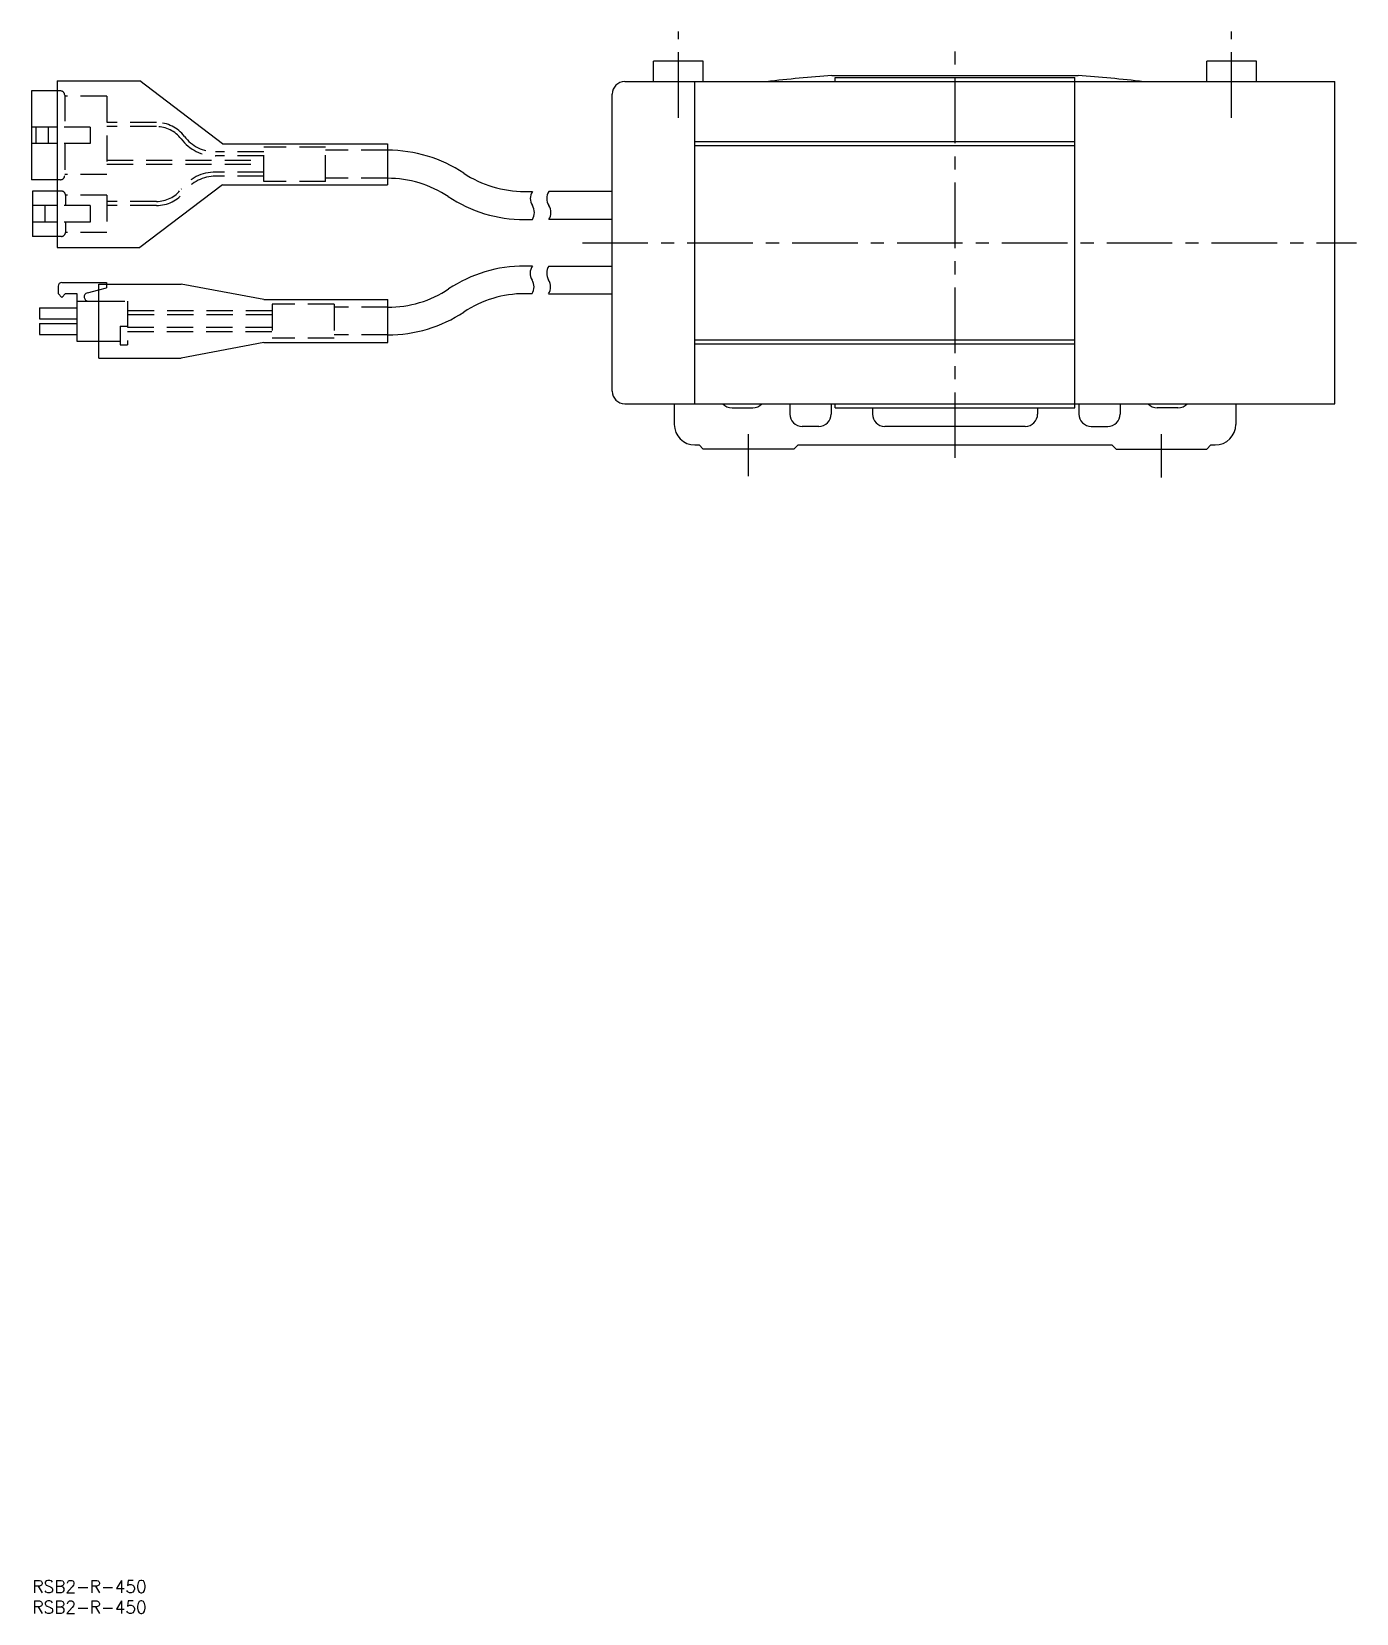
# Model space of a CAD drawing. Extents: x 0 to 1569, y -8 to 733.
# Drawn here: x -0.2 to 320.6, y -8 to 375.1 of the extents above; entities that cross this region are included whole.
import ezdxf

# ---------------------------------------------------------------- set-up
doc = ezdxf.new("R2010")
doc.units = 0
doc.header["$LTSCALE"] = 0.5
doc.linetypes.add('CENTER', pattern=[50.8, 31.75, -6.35, 6.35, -6.35])
doc.linetypes.add('DASHED', pattern=[19.05, 12.7, -6.35])
for name, color, linetype in [('MSM_CENTER', 1, 'CENTER'), ('MSM_CONTINUOUS', 7, 'CONTINUOUS'), ('MSM_DASHED', 4, 'DASHED'), ('MSM_NARROW', 5, 'CONTINUOUS'), ('MSM_PART_NUMBER', 7, 'CONTINUOUS')]:
    doc.layers.add(name, color=color, linetype=linetype)
doc.styles.get("Standard").update_dxf_attribs({"font": 'txt.shx', "height": 3, "bigfont": 'bigfont.shx'})

# ---------------------------------------------------------------- blocks, each defined once
blk = doc.blocks.new('*U1')
at = {"layer": 'MSM_PART_NUMBER'}
blk.add_text('RSB2-R-450', height=3, dxfattribs=at).set_placement((0, -3))
blk = doc.blocks.new('*U2')
at = {"layer": 'MSM_PART_NUMBER'}
blk.add_text('RSB2-R-450', height=3, dxfattribs=at).set_placement((0, -8))

msp = doc.modelspace()

# ---------------------------------------------------------------- linework, layer by layer
at = {"layer": 'MSM_CENTER'}
for p, q in [((156.44, 354.24), (156.44, 375.12)), ((223.44, 271.87), (223.44, 372.19)), ((290.44, 354.24), (290.44, 375.12)), ((133.2, 324), (320.65, 324)), ((173.44, 267.42), (173.44, 277.6)), ((273.44, 267.12), (273.44, 277.6))]:
    msp.add_line(p, q, dxfattribs=at)
at = {"layer": 'MSM_CONTINUOUS'}
for p, q in [((162.44, 368), (150.44, 368)), ((150.44, 363), (150.44, 368)), ((162.44, 363), (162.44, 368)), ((296.44, 368), (284.44, 368)), ((284.44, 363), (284.44, 368)), ((296.44, 363), (296.44, 368)), ((193.63, 364.5), (253.25, 364.5)), ((194.44, 364), (252.44, 364)), ((194.44, 363), (194.44, 364)), ((252.44, 363), (252.44, 364)), ((6, 360.75), (-0.2, 360.75)), ((-0.2, 360.75), (-0.2, 339.25)), ((6, 363.2), (26, 363.2)), ((6, 363.2), (6, 322.8)), ((46, 347.95), (26, 363.2)), ((143.44, 363), (315.44, 363)), ((160.44, 285), (160.44, 363)), ((252.44, 285), (252.44, 363)), ((315.44, 285), (315.44, 363)), ((140.44, 288), (140.44, 360)), ((6, 352), (-0.2, 352)), ((0.8, 352), (0.8, 348)), ((3.8, 352), (3.8, 348)), ((6, 348), (-0.2, 348)), ((46, 347.95), (86, 347.95)), ((86, 347.95), (86, 338.05)), ((160.44, 348.5), (252.44, 348.5)), ((160.44, 347.5), (252.44, 347.5)), ((6, 339.25), (-0.2, 339.25)), ((46, 338.05), (26, 322.8)), ((46, 338.05), (86, 338.05)), ((0, 336.5), (0, 325.5)), ((6, 336.5), (0, 336.5)), ((119.16, 336.4), (121.07, 336.4)), ((140.44, 336.4), (125.07, 336.4)), ((6, 333), (0, 333)), ((3, 333), (3, 329)), ((119.16, 329.6), (121.07, 329.6)), ((140.44, 329.6), (125.07, 329.6)), ((6, 329), (0, 329)), ((6, 325.5), (0, 325.5)), ((6, 322.8), (26, 322.8)), ((121.07, 318.35), (119.22, 318.35)), ((125.07, 318.35), (140.44, 318.35)), ((7.12, 314.36), (17.92, 314.36)), ((17.92, 314.36), (17.92, 313.95)), ((6.22, 313.46), (6.22, 311.66)), ((7.12, 310.76), (6.22, 311.66)), ((7.12, 310.76), (8.02, 311.66)), ((8.02, 311.66), (10.72, 311.66)), ((10.72, 311.66), (10.72, 300.14)), ((13.29, 311.86), (16.05, 312.57)), ((16.05, 313.95), (36.05, 313.95)), ((16.05, 296.05), (16.05, 313.95)), ((56.05, 310.2), (36.05, 313.95)), ((121.01, 311.65), (119.22, 311.65)), ((125.01, 311.65), (140.44, 311.65)), ((1.72, 308.24), (1.72, 305.54)), ((1.72, 308.24), (10.72, 308.24)), ((10.72, 309.86), (16.05, 309.86)), ((56.05, 310.2), (86.05, 310.2)), ((86.05, 299.8), (86.05, 310.2)), ((1.72, 305.54), (10.72, 305.54)), ((1.72, 304.46), (10.72, 304.46)), ((1.72, 304.46), (1.72, 301.76)), ((1.72, 301.76), (10.72, 301.76)), ((10.72, 300.14), (16.05, 300.14)), ((56.05, 299.8), (36.05, 296.05)), ((56.05, 299.8), (86.05, 299.8)), ((160.44, 300.5), (252.44, 300.5)), ((160.44, 299.5), (252.44, 299.5)), ((16.05, 296.05), (36.05, 296.05)), ((143.44, 285), (315.44, 285)), ((155.44, 285), (155.44, 280)), ((169.44, 284), (174.44, 284)), ((183.44, 285), (183.44, 282.5)), ((193.44, 285), (193.44, 282.5)), ((194.44, 284), (194.44, 285)), ((194.44, 284), (252.44, 284)), ((203.44, 284), (203.44, 282.5)), ((243.44, 284), (243.44, 282.5)), ((252.44, 284), (252.44, 285)), ((253.44, 285), (253.44, 282.5)), ((263.44, 285), (263.44, 282.5)), ((277.44, 284), (272.44, 284)), ((291.44, 285), (291.44, 280)), ((190.44, 279.5), (186.44, 279.5)), ((240.44, 279.5), (206.44, 279.5)), ((256.44, 279.5), (260.44, 279.5)), ((160.44, 275), (161.44, 275)), ((161.44, 275), (162.44, 274)), ((184.44, 274), (162.44, 274)), ((184.44, 274), (185.44, 275)), ((185.44, 275), (261.44, 275)), ((262.44, 274), (261.44, 275)), ((262.44, 274), (284.44, 274)), ((285.44, 275), (284.44, 274)), ((285.44, 275), (286.44, 275))]:
    msp.add_line(p, q, dxfattribs=at)
for centre, radius, start, end in [((223.44, -34.39), 400, 94.2733, 96.5514), ((223.44, -34.39), 400, 83.4486, 85.7267), ((143.44, 360), 3, 90, 180), ((86, 313), 33.4, 56.4452, 90.0009), ((86, 312.99), 26.61, 56.4469, 89.9957), ((119.16, 363), 26.6, 236.4452, 270), ((119.16, 363), 33.4, 236.4452, 270), ((119.22, 285), 33.35, 89.9996, 123.558), ((7.12, 313.46), 0.9, 90, 180), ((13.54, 310.87), 1.01, 104.3814, 270), ((86.05, 335), 26.65, 269.9994, 303.5569), ((119.22, 285), 26.65, 90.0005, 123.5556), ((86.05, 335), 33.35, 270.0017, 303.5562), ((143.44, 288), 3, 180, 270), ((169.44, 287), 3, 221.8103, 270), ((174.44, 287), 3, 270, 318.1897), ((272.44, 287), 3, 221.8103, 270), ((277.44, 287), 3, 270, 318.1897), ((160.44, 280), 5, 180, 270), ((186.44, 282.5), 3, 180, 270), ((190.44, 282.5), 3, 270, 0), ((206.44, 282.5), 3, 180, 270), ((240.44, 282.5), 3, 270, 0), ((256.44, 282.5), 3, 180, 270), ((260.44, 282.5), 3, 270, 0), ((286.44, 280), 5, 270, 0)]:
    msp.add_arc(centre, radius, start, end, dxfattribs=at)
at = {"layer": 'MSM_DASHED'}
for p, q in [((6.8, 360.75), (6, 360.75)), ((7.8, 359.75), (7.8, 352)), ((18, 359.5), (7.8, 359.5)), ((18, 359.5), (18, 340.5)), ((30.03, 353.1), (18, 353.1)), ((14, 352), (6, 352)), ((14, 352), (14, 348)), ((30.03, 352.1), (18, 352.1)), ((14, 348), (6, 348)), ((7.8, 348), (7.8, 340.25)), ((56, 346), (44.35, 346)), ((56, 345), (44.35, 345)), ((71, 347.15), (56, 347.15)), ((56, 338.85), (56, 347.15)), ((71, 338.85), (71, 347.15)), ((86, 346.4), (71, 346.4)), ((18, 344), (56, 344)), ((18, 343), (56, 343)), ((56, 341.1), (44.35, 341.1)), ((6.8, 339.25), (6, 339.25)), ((18, 340.5), (7.8, 340.5)), ((56, 340.1), (44.35, 340.1)), ((71, 338.85), (56, 338.85)), ((86, 339.6), (71, 339.6)), ((7, 336.5), (6, 336.5)), ((8, 335.5), (8, 333)), ((18, 335.5), (8, 335.5)), ((18, 335.5), (18, 326.5)), ((30.03, 334), (18, 334)), ((14, 333), (6, 333)), ((14, 333), (14, 329)), ((30.03, 333), (18, 333)), ((14, 329), (6, 329)), ((8, 329), (8, 326.5)), ((18, 326.5), (8, 326.5)), ((7, 325.5), (6, 325.5)), ((16.05, 312.57), (17.92, 313.04)), ((17.92, 313.95), (17.92, 313.04)), ((16.05, 309.86), (23.05, 309.86)), ((23.05, 309.86), (23.05, 299.24)), ((58.05, 307.5), (23.05, 307.5)), ((58.05, 306.5), (23.05, 306.5)), ((58.05, 309.1), (58.05, 300.9)), ((73.05, 309.1), (58.05, 309.1)), ((73.05, 309.1), (73.05, 300.9)), ((86.05, 308.35), (73.05, 308.35)), ((21.25, 303.74), (23.05, 303.74)), ((21.25, 303.74), (21.25, 299.24)), ((23.05, 303.5), (58.05, 303.5)), ((16.05, 300.14), (21.25, 300.14)), ((21.25, 299.24), (23.05, 299.24)), ((23.05, 302.5), (58.05, 302.5)), ((73.05, 300.9), (58.05, 300.9)), ((86.05, 301.65), (73.05, 301.65))]:
    msp.add_line(p, q, dxfattribs=at)
for centre, radius, start, end in [((6.8, 359.75), 1, 0.0017, 90.0017), ((30.03, 344.6), 8.5, 37.2706, 90.0017), ((30.03, 344.6), 7.5, 37.2706, 90.0017), ((44.35, 355.5), 10.5, 217.2706, 270.0017), ((44.35, 355.5), 9.5, 217.2706, 270.0017), ((44.35, 330.6), 10.5, 90.0017, 142.7329), ((6.8, 340.25), 1, 270.0017, 0.0017), ((44.35, 330.6), 9.5, 90.0017, 142.7329), ((7, 335.5), 1, 0.0017, 90.0017), ((30.03, 341.5), 7.5, 270.0017, 322.7329), ((30.03, 341.5), 8.5, 270.0017, 322.7329), ((7, 326.5), 1, 270.0017, 0.0017)]:
    msp.add_arc(centre, radius, start, end, dxfattribs=at)
at = {"layer": 'MSM_NARROW'}
for centre, start, end in [((123.71, 334.7), 147.2209, 212.7791), ((127.71, 334.7), 147.2209, 212.7791), ((118.43, 331.3), 327.2111, 32.7791), ((122.43, 331.3), 327.2209, 32.7791), ((123.68, 316.6), 146.1644, 211.7225), ((127.68, 316.6), 146.1644, 211.7225), ((118.34, 313.3), 328.3093, 31.7225), ((122.34, 313.3), 328.3093, 31.7225)]:
    msp.add_arc(centre, 3.14, start, end, dxfattribs=at)

# ---------------------------------------------------------------- block references
at = {"layer": 'MSM_CONTINUOUS'}
for name in ['*U1', '*U2']:
    msp.add_blockref(name, (0, 0), dxfattribs=at)

doc.saveas('drawing.dxf')
